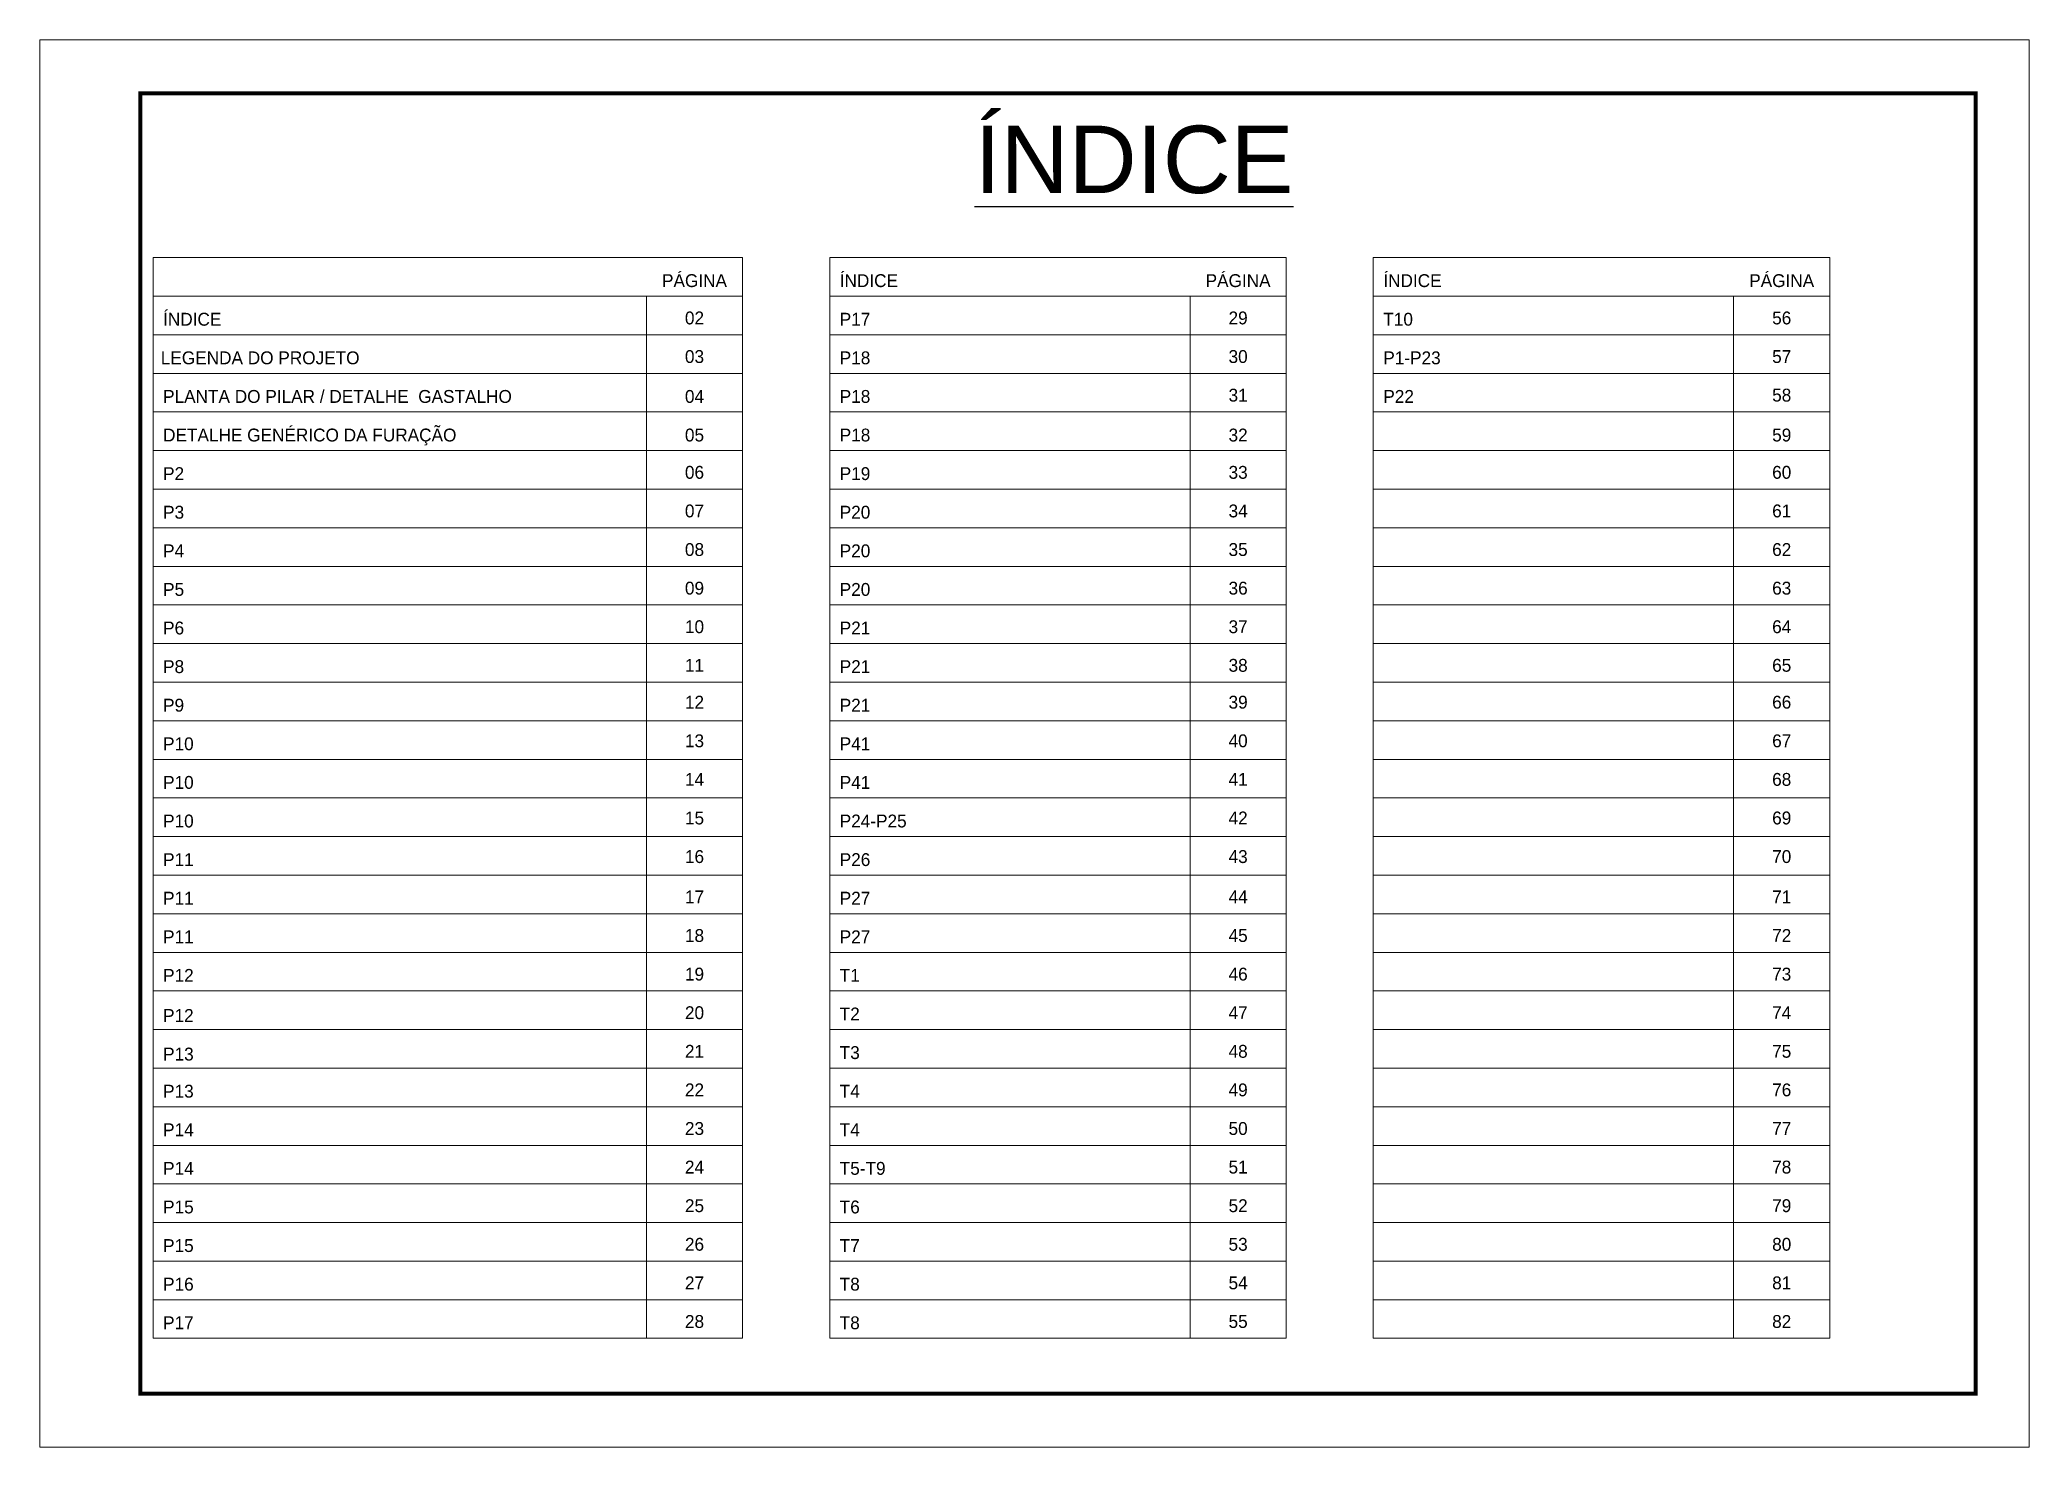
# Model space of a CAD drawing. Extents: x 14400 to 27878, y -21631 to 6985.
# Drawn here: x 16012 to 17497, y 5935 to 6985 of the extents above; entities that cross this region are included whole.
import ezdxf
from ezdxf.enums import TextEntityAlignment as Align

# ---------------------------------------------------------------- set-up
doc = ezdxf.new("R2010")
doc.units = 0
doc.layers.add('CARIMBO', color=255, linetype='Continuous', lineweight=9)
doc.layers.add('Folhas', color=255, linetype='Continuous', lineweight=9)
doc.styles.add('ARIAL', font='arial.ttf')
doc.styles.add('Tecnologia', font='')
doc.styles.get('Tecnologia').set_extended_font_data('Forgotten Futurist')

msp = doc.modelspace()

# ---------------------------------------------------------------- texts
at = {"color": 0, "linetype": 'Continuous', "ltscale": 5, "style": 'ARIAL'}
msp.add_text('%%UÍNDICE', height=50.2788, dxfattribs=at).set_placement((16828.781, 6870.37), align=Align.CENTER)
at = {"layer": 'CARIMBO', "style": 'Tecnologia'}
for s, p in [('PÁGINA', (16500.677, 6800.248)), ('PÁGINA', (16906.452, 6800.248)), ('PÁGINA', (17312.227, 6800.248)), ('02', (16500.677, 6772.418)), ('29', (16906.452, 6772.418)), ('56', (17312.227, 6772.418)), ('03', (16500.677, 6743.622)), ('30', (16906.452, 6743.622)), ('57', (17312.227, 6743.622)), ('04', (16500.677, 6713.859)), ('31', (16906.452, 6714.825)), ('58', (17312.227, 6714.825)), ('05', (16500.677, 6685.063)), ('32', (16906.452, 6685.063)), ('59', (17312.227, 6685.063)), ('06', (16500.677, 6657.233)), ('33', (16906.452, 6657.233)), ('60', (17312.227, 6657.233)), ('07', (16500.677, 6628.437)), ('34', (16906.452, 6628.437)), ('61', (17312.227, 6628.437)), ('08', (16500.677, 6599.641)), ('35', (16906.452, 6599.641)), ('62', (17312.227, 6599.641)), ('09', (16500.677, 6570.844)), ('36', (16906.452, 6570.844)), ('63', (17312.227, 6570.844)), ('10', (16500.677, 6542.048)), ('37', (16906.452, 6542.048)), ('64', (17312.227, 6542.048)), ('11', (16500.677, 6513.252)), ('38', (16906.452, 6513.252)), ('65', (17312.227, 6513.252)), ('12', (16500.677, 6485.747)), ('39', (16906.452, 6485.747)), ('66', (17312.227, 6485.747)), ('13', (16500.677, 6456.951)), ('40', (16906.452, 6456.951)), ('67', (17312.227, 6456.951)), ('14', (16500.677, 6428.155)), ('41', (16906.452, 6428.155)), ('68', (17312.227, 6428.155)), ('15', (16500.677, 6399.358)), ('42', (16906.452, 6399.358)), ('69', (17312.227, 6399.358)), ('16', (16500.677, 6370.562)), ('43', (16906.452, 6370.562)), ('70', (17312.227, 6370.562)), ('17', (16500.677, 6340.475)), ('44', (16906.452, 6340.475)), ('71', (17312.227, 6340.475)), ('18', (16500.677, 6311.678)), ('45', (16906.452, 6311.678)), ('72', (17312.227, 6311.678)), ('19', (16500.677, 6282.882)), ('46', (16906.452, 6282.882)), ('73', (17312.227, 6282.882)), ('20', (16500.677, 6254.086)), ('47', (16906.452, 6254.086)), ('74', (17312.227, 6254.086)), ('21', (16500.677, 6225.29)), ('48', (16906.452, 6225.29)), ('75', (17312.227, 6225.29)), ('22', (16500.677, 6196.493)), ('49', (16906.452, 6196.493)), ('76', (17312.227, 6196.493)), ('23', (16500.677, 6167.697)), ('50', (16906.452, 6167.697)), ('77', (17312.227, 6167.697)), ('24', (16500.677, 6138.901)), ('51', (16906.452, 6138.901)), ('78', (17312.227, 6138.901)), ('25', (16500.677, 6110.105)), ('52', (16906.452, 6110.105)), ('79', (17312.227, 6110.105)), ('26', (16500.677, 6081.308)), ('53', (16906.452, 6081.308)), ('80', (17312.227, 6081.308)), ('27', (16500.677, 6052.512)), ('54', (16906.452, 6052.512)), ('81', (17312.227, 6052.512)), ('28', (16500.677, 6023.716)), ('55', (16906.452, 6023.716)), ('82', (17312.227, 6023.716))]:
    msp.add_text(s, height=9.5987, dxfattribs=at).set_placement(p, align=Align.CENTER)
for s, height, p in [('ÍNDICE', 9.5987, (16609.07, 6800.248)), ('ÍNDICE', 9.5987, (17014.845, 6800.248)), ('ÍNDICE', 9.5987, (16104.004, 6771.452)), ('P17', 9.5987, (16609.07, 6771.452)), ('T10', 9.5987, (17014.845, 6771.452)), ('LEGENDA DO PROJETO', 9.59874, (16102.297, 6742.656)), ('P18', 9.5987, (16609.07, 6742.656)), ('P1-P23', 9.5987, (17014.845, 6742.656)), ('PLANTA DO PILAR / DETALHE  GASTALHO ', 9.59874, (16104.004, 6713.859)), ('P18', 9.5987, (16609.07, 6713.859)), ('P22', 9.5987, (17014.845, 6713.859)), ('DETALHE GENÉRICO DA FURAÇÃO', 9.59874, (16104.004, 6685.063)), ('P18', 9.5987, (16609.07, 6685.063)), ('P2', 9.5987, (16104.004, 6656.267)), ('P19', 9.5987, (16609.07, 6656.267)), ('P3', 9.5987, (16104.004, 6627.471)), ('P20', 9.5987, (16609.07, 6627.471)), ('P4', 9.5987, (16104.004, 6598.675)), ('P20', 9.5987, (16609.07, 6598.675)), ('P5', 9.5987, (16104.004, 6569.878)), ('P20', 9.5987, (16609.07, 6569.878)), ('P6', 9.5987, (16104.004, 6541.082)), ('P21', 9.5987, (16609.07, 6541.082)), ('P8', 9.5987, (16104.004, 6512.286)), ('P21', 9.5987, (16609.07, 6512.286)), ('P9', 9.5987, (16104.004, 6483.49)), ('P21', 9.5987, (16609.07, 6483.49)), ('P10', 9.5987, (16104.004, 6454.693)), ('P41', 9.5987, (16609.07, 6454.693)), ('P10', 9.5987, (16104.004, 6425.897)), ('P41', 9.5987, (16609.07, 6425.897)), ('P10', 9.5987, (16104.004, 6397.101)), ('P24-P25', 9.5987, (16609.07, 6397.101)), ('P11', 9.5987, (16104.004, 6368.305)), ('P26', 9.5987, (16609.07, 6368.305)), ('P11', 9.5987, (16104.004, 6339.508)), ('P27', 9.5987, (16609.07, 6339.508)), ('P11', 9.5987, (16104.004, 6310.712)), ('P27', 9.5987, (16609.07, 6310.712)), ('P12', 9.5987, (16104.004, 6281.916)), ('T1', 9.5987, (16609.07, 6281.916)), ('P12', 9.5987, (16104.004, 6252.019)), ('T2', 9.5987, (16609.07, 6253.12)), ('P13', 9.5987, (16104.004, 6223.223)), ('T3', 9.5987, (16609.07, 6224.324)), ('P13', 9.5987, (16104.004, 6195.527)), ('T4', 9.5987, (16609.07, 6195.527)), ('P14', 9.5987, (16104.004, 6166.731)), ('T4', 9.5987, (16609.07, 6166.731)), ('P14', 9.5987, (16104.004, 6137.935)), ('T5-T9', 9.5987, (16609.07, 6137.935)), ('P15', 9.5987, (16104.004, 6109.139)), ('T6', 9.5987, (16609.07, 6109.139)), ('P15', 9.5987, (16104.004, 6080.342)), ('T7', 9.5987, (16609.07, 6080.342)), ('P16', 9.5987, (16104.004, 6051.546)), ('T8', 9.5987, (16609.07, 6051.546)), ('P17', 9.5987, (16104.004, 6022.75)), ('T8', 9.5987, (16609.07, 6022.75))]:
    msp.add_text(s, height=height, dxfattribs=at).set_placement(p)

# ---------------------------------------------------------------- linework, layer by layer
at = {"layer": 'CARIMBO'}
for p, q in [((16096.506, 6822.237), (16536.587, 6822.237)), ((16096.506, 6822.237), (16096.506, 6015.943)), ((16536.587, 6822.237), (16536.587, 6015.943)), ((16601.572, 6822.237), (16942.362, 6822.237)), ((16601.572, 6822.237), (16601.572, 6015.943)), ((16942.362, 6822.237), (16942.362, 6015.943)), ((17007.348, 6822.237), (17348.137, 6822.237)), ((17007.348, 6822.237), (17007.348, 6015.943)), ((17348.137, 6822.237), (17348.137, 6015.943)), ((16096.506, 6793.441), (16536.587, 6793.441)), ((16464.767, 6793.441), (16464.767, 6015.943)), ((16601.572, 6793.441), (16942.362, 6793.441)), ((16870.542, 6793.441), (16870.542, 6015.943)), ((17007.348, 6793.441), (17348.137, 6793.441)), ((17276.317, 6793.441), (17276.317, 6015.943)), ((16096.506, 6764.645), (16536.587, 6764.645)), ((16601.572, 6764.645), (16942.362, 6764.645)), ((17007.348, 6764.645), (17348.137, 6764.645)), ((16096.506, 6735.849), (16536.587, 6735.849)), ((16601.572, 6735.849), (16942.362, 6735.849)), ((17007.348, 6735.849), (17348.137, 6735.849)), ((16096.506, 6707.052), (16536.587, 6707.052)), ((16601.572, 6707.052), (16942.362, 6707.052)), ((17007.348, 6707.052), (17348.137, 6707.052)), ((16096.506, 6678.256), (16536.587, 6678.256)), ((16601.572, 6678.256), (16942.362, 6678.256)), ((17007.348, 6678.256), (17348.137, 6678.256)), ((16096.506, 6649.46), (16536.587, 6649.46)), ((16601.572, 6649.46), (16942.362, 6649.46)), ((17007.348, 6649.46), (17348.137, 6649.46)), ((16096.506, 6620.664), (16536.587, 6620.664)), ((16601.572, 6620.664), (16942.362, 6620.664)), ((17007.348, 6620.664), (17348.137, 6620.664)), ((16096.506, 6591.867), (16536.587, 6591.867)), ((16601.572, 6591.867), (16942.362, 6591.867)), ((17007.348, 6591.867), (17348.137, 6591.867)), ((16096.506, 6563.071), (16536.587, 6563.071)), ((16601.572, 6563.071), (16942.362, 6563.071)), ((17007.348, 6563.071), (17348.137, 6563.071)), ((16096.506, 6534.275), (16536.587, 6534.275)), ((16601.572, 6534.275), (16942.362, 6534.275)), ((17007.348, 6534.275), (17348.137, 6534.275)), ((16096.506, 6505.479), (16536.587, 6505.479)), ((16601.572, 6505.479), (16942.362, 6505.479)), ((17007.348, 6505.479), (17348.137, 6505.479)), ((16096.506, 6476.683), (16536.587, 6476.683)), ((16601.572, 6476.683), (16942.362, 6476.683)), ((17007.348, 6476.683), (17348.137, 6476.683)), ((16096.506, 6447.886), (16536.587, 6447.886)), ((16601.572, 6447.886), (16942.362, 6447.886)), ((17007.348, 6447.886), (17348.137, 6447.886)), ((16096.506, 6419.09), (16536.587, 6419.09)), ((16601.572, 6419.09), (16942.362, 6419.09)), ((17007.348, 6419.09), (17348.137, 6419.09)), ((16096.506, 6390.294), (16536.587, 6390.294)), ((16601.572, 6390.294), (16942.362, 6390.294)), ((17007.348, 6390.294), (17348.137, 6390.294)), ((16096.506, 6361.498), (16536.587, 6361.498)), ((16601.572, 6361.498), (16942.362, 6361.498)), ((17007.348, 6361.498), (17348.137, 6361.498)), ((16096.506, 6332.701), (16536.587, 6332.701)), ((16601.572, 6332.701), (16942.362, 6332.701)), ((17007.348, 6332.701), (17348.137, 6332.701)), ((16096.506, 6303.905), (16536.587, 6303.905)), ((16601.572, 6303.905), (16942.362, 6303.905)), ((17007.348, 6303.905), (17348.137, 6303.905)), ((16096.506, 6275.109), (16536.587, 6275.109)), ((16601.572, 6275.109), (16942.362, 6275.109)), ((17007.348, 6275.109), (17348.137, 6275.109)), ((16096.506, 6246.313), (16536.587, 6246.313)), ((16601.572, 6246.313), (16942.362, 6246.313)), ((17007.348, 6246.313), (17348.137, 6246.313)), ((16096.506, 6217.517), (16536.587, 6217.517)), ((16601.572, 6217.517), (16942.362, 6217.517)), ((17007.348, 6217.517), (17348.137, 6217.517)), ((16096.506, 6188.72), (16536.587, 6188.72)), ((16601.572, 6188.72), (16942.362, 6188.72)), ((17007.348, 6188.72), (17348.137, 6188.72)), ((16096.506, 6159.924), (16536.587, 6159.924)), ((16601.572, 6159.924), (16942.362, 6159.924)), ((17007.348, 6159.924), (17348.137, 6159.924)), ((16096.506, 6131.128), (16536.587, 6131.128)), ((16601.572, 6131.128), (16942.362, 6131.128)), ((17007.348, 6131.128), (17348.137, 6131.128)), ((16096.506, 6102.332), (16536.587, 6102.332)), ((16601.572, 6102.332), (16942.362, 6102.332)), ((17007.348, 6102.332), (17348.137, 6102.332)), ((16096.506, 6073.535), (16536.587, 6073.535)), ((16601.572, 6073.535), (16942.362, 6073.535)), ((17007.348, 6073.535), (17348.137, 6073.535)), ((16096.506, 6044.739), (16536.587, 6044.739)), ((16601.572, 6044.739), (16942.362, 6044.739)), ((17007.348, 6044.739), (17348.137, 6044.739)), ((16096.506, 6015.943), (16536.587, 6015.943)), ((16601.572, 6015.943), (16942.362, 6015.943)), ((17007.348, 6015.943), (17348.137, 6015.943))]:
    msp.add_line(p, q, dxfattribs=at)
at = {"layer": 'Folhas'}
msp.add_lwpolyline([(16011.967, 5934.727), (17496.967, 5934.727), (17496.967, 6984.727), (16011.967, 6984.727)], close=True, dxfattribs=at)
at = {"layer": 'Folhas', "color": 30, "const_width": 3}
msp.add_lwpolyline([(16086.967, 5974.727), (17456.967, 5974.727), (17456.967, 6944.727), (16086.967, 6944.727)], close=True, dxfattribs=at)

msp.set_redraw_order([(e.dxf.handle, doc.entitydb.next_handle()) for e in msp.query("TEXT MTEXT ATTDEF DIMENSION ARC_DIMENSION")])  # texts and dimensions are drawn at this point

doc.saveas('drawing.dxf')
